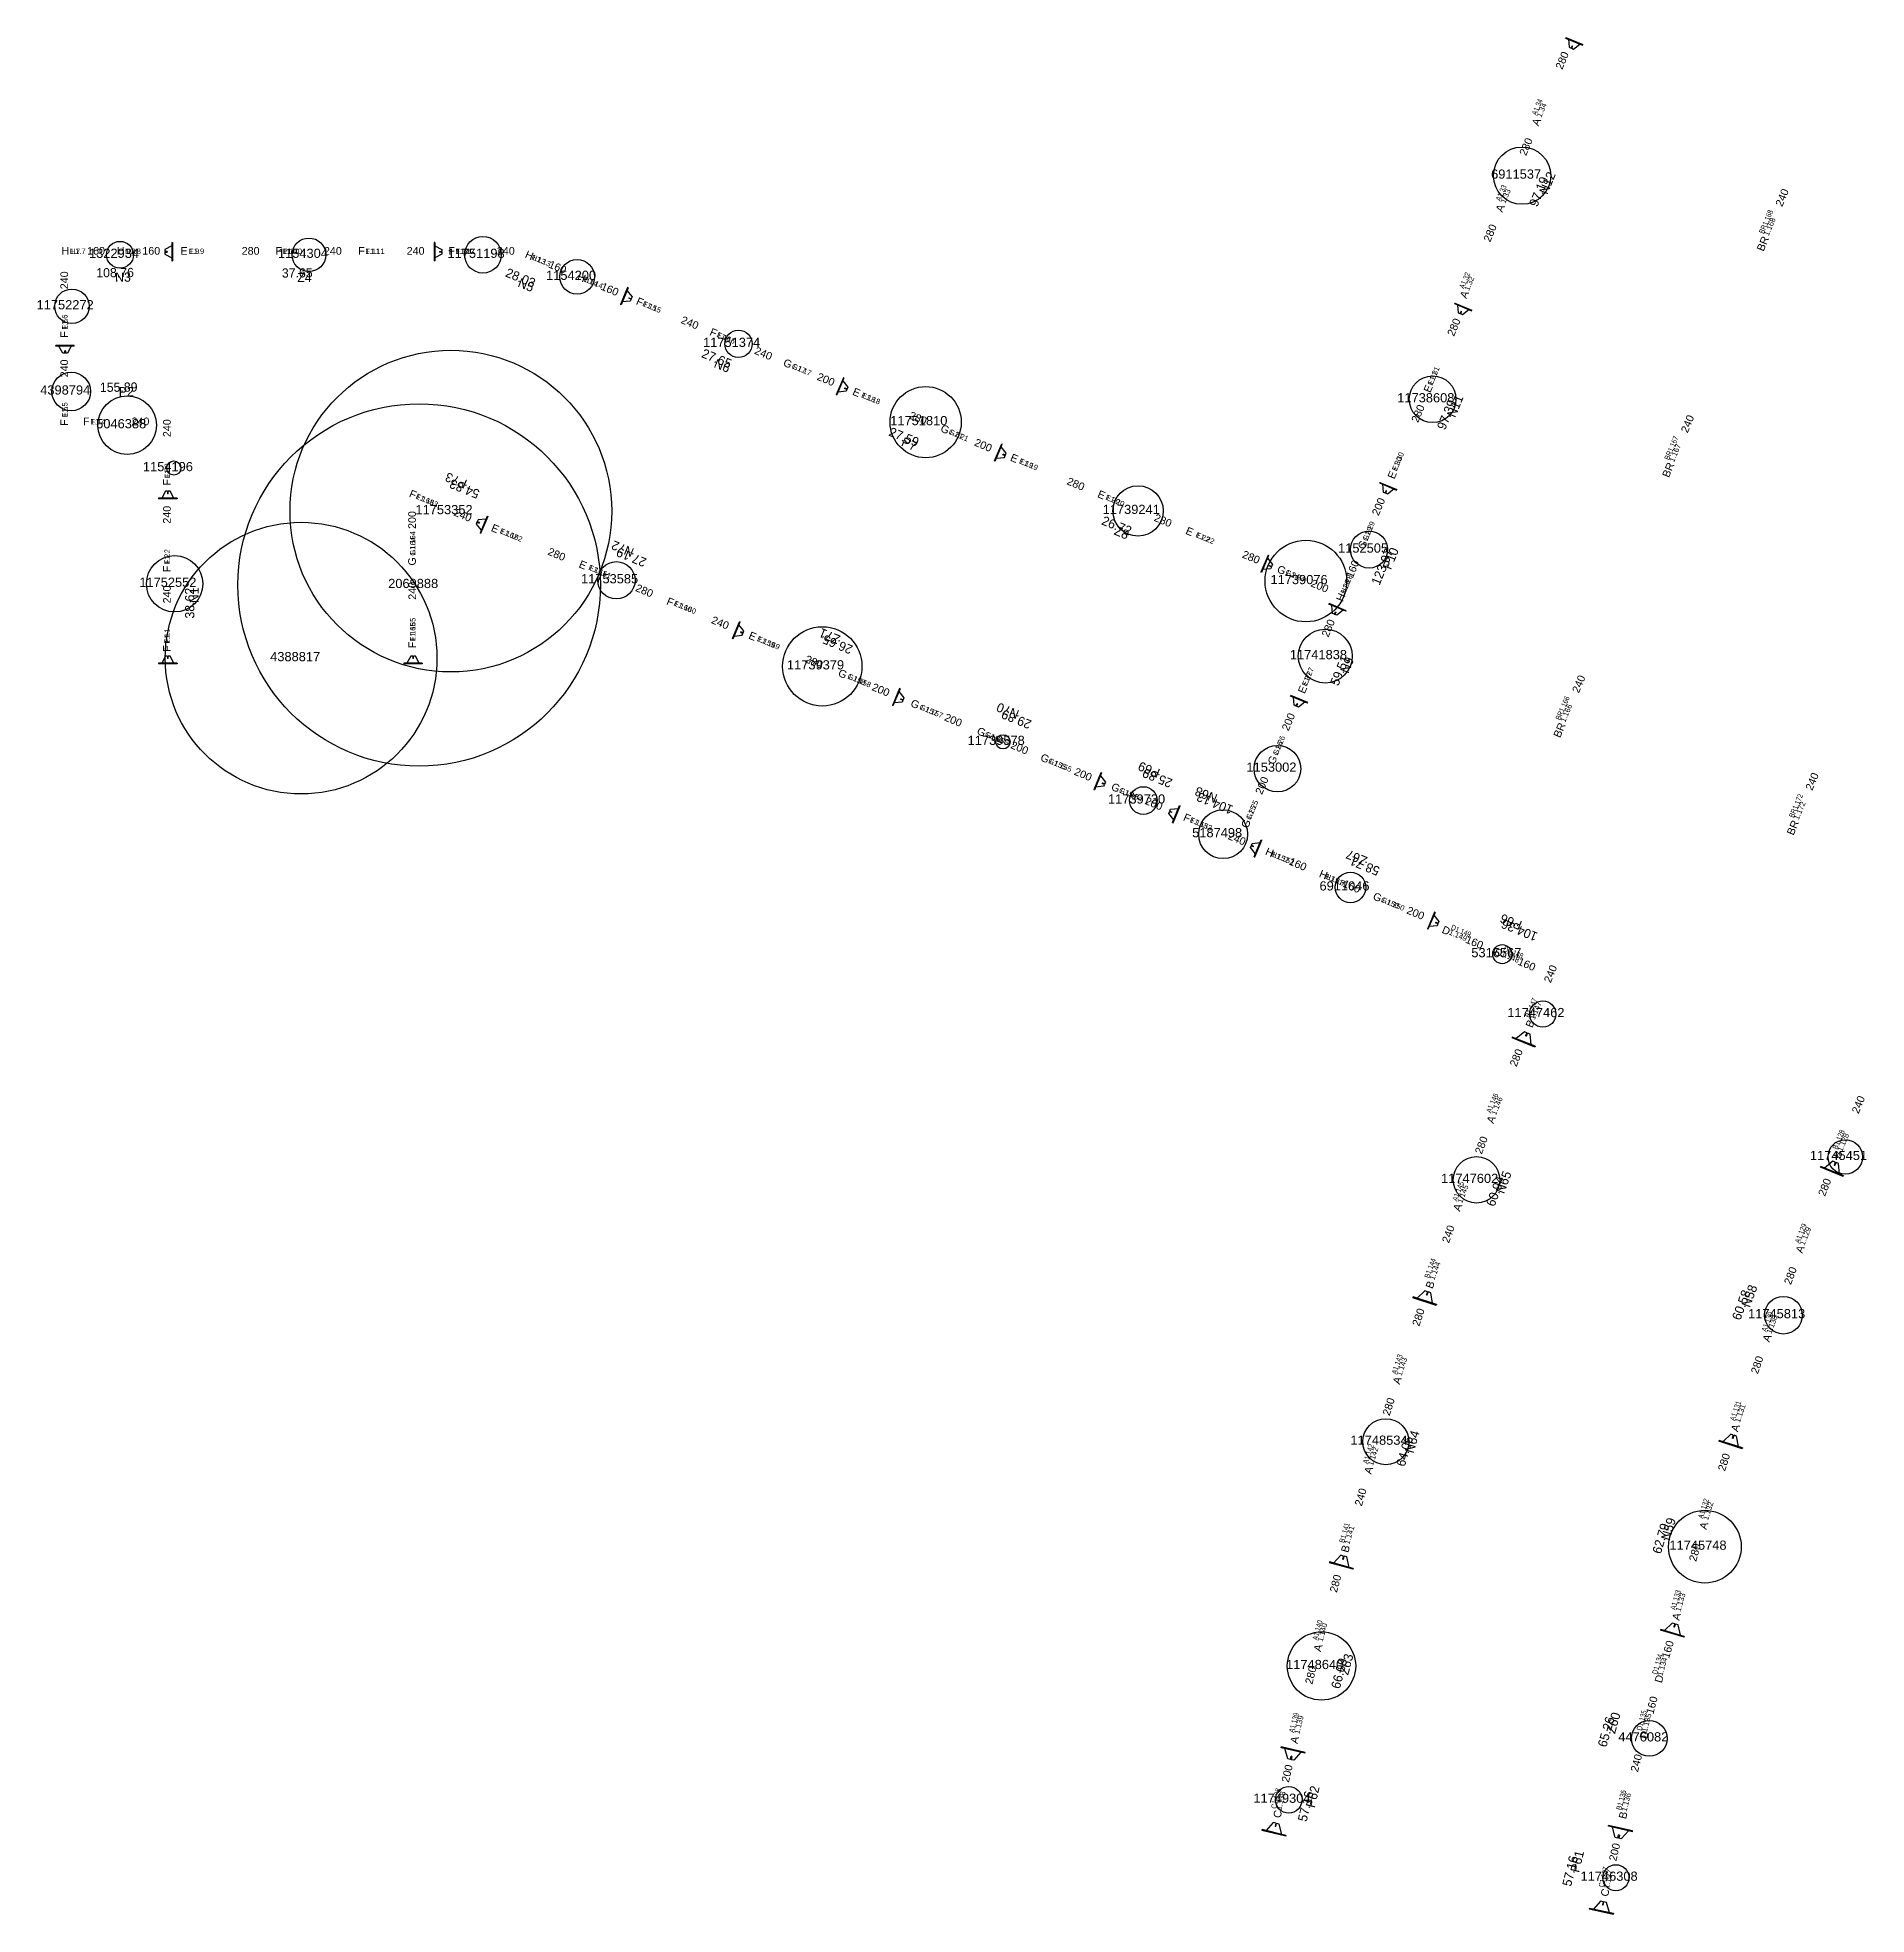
# Model space of a CAD drawing. Header units: millimetres. Extents: x 7426288 to 7426392, y 5550289 to 5550419.
# Drawn here: x 7426287.9 to 7426347.5, y 5550288.8 to 5550350 of the extents above; entities that cross this region are included whole.
import ezdxf
from ezdxf.enums import TextEntityAlignment as Align

# ---------------------------------------------------------------- set-up
doc = ezdxf.new("R2010")
doc.units = ezdxf.units.MM
for name, color, linetype in [('!!!SOL-nr koszy', 1, 'Continuous'), ('!!!SOL-Opisy klatek', 1, 'Continuous'), ('!!!SOL-Opisy sekcji', 7, 'Continuous'), ('!!!SOL-Stopsole', 4, 'Continuous'), ('PRT_MOD_TXT', 3, 'Continuous'), ('PRT_WSP_ZBR', 6, 'Continuous')]:
    doc.layers.add(name, color=color, linetype=linetype)
doc.layers.add('A-WALL-____-IDEN', color=211, linetype='Continuous', lineweight=15)
doc.styles.add('Arial', font='arial.ttf', dxfattribs={"height": 0.0556})
doc.styles.add('PRT-Arial', font='arial.ttf')

msp = doc.modelspace()

# ---------------------------------------------------------------- texts
at = {"layer": '!!!SOL-nr koszy', "color": 2, "style": 'PRT-Arial'}
for s, rotation, p in [('1.7', 359.98878, (7426288.939, 5550342.947)), ('1.8', 359.98878, (7426290.743, 5550342.947)), ('1.9', 360, (7426292.822, 5550342.947)), ('1.10', 359.99742, (7426295.89, 5550342.947)), ('1.11', 359.99742, (7426298.583, 5550342.947)), ('1.12', 359.99742, (7426301.518, 5550342.947)), ('1.13', 337.31407, (7426303.982, 5550342.777)), ('1.14', 337.31407, (7426305.684, 5550342.059)), ('1.15', 337.31407, (7426307.607, 5550341.257)), ('1.6', 89.99823, (7426288.865, 5550340.481)), ('1.16', 337.31407, (7426310.026, 5550340.246)), ('1.17', 337.3149, (7426312.473, 5550339.223)), ('1.31', 67.26634, (7426333.382, 5550338.638)), ('1.18', 337.3149, (7426314.743, 5550338.274)), ('1.5', 89.99823, (7426288.865, 5550337.618)), ('1.4', 359.99742, (7426289.615, 5550337.384)), ('1.21', 337.3149, (7426317.596, 5550337.082)), ('1.30', 67.26634, (7426332.22, 5550335.846)), ('1.3', 89.99823, (7426292.207, 5550335.628)), ('1.19', 337.3149, (7426319.887, 5550336.124)), ('1.163', 337.31407, (7426300.208, 5550334.973, -147.829)), ('1.20', 337.3149, (7426322.707, 5550334.942)), ('1.162', 337.31407, (7426302.949, 5550333.845, -147.829)), ('1.22', 337.3149, (7426325.644, 5550333.718)), ('1.29', 67.3105, (7426331.261, 5550333.564)), ('1.164', 89.99239, (7426300.213, 5550333.103, -148.564)), ('1.2', 89.9987, (7426292.202, 5550332.827)), ('1.161', 337.31403, (7426305.84, 5550332.653)), ('1.24', 337.31407, (7426328.571, 5550332.496)), ('1.28', 67.31132, (7426330.54, 5550331.837)), ('1.160', 337.31407, (7426308.624, 5550331.484)), ('1.165', 89.9987, (7426300.215, 5550330.315, -148.564)), ('1.1', 89.9987, (7426292.201, 5550330.239)), ('1.159', 337.31407, (7426311.34, 5550330.327)), ('1.158', 337.31407, (7426314.291, 5550329.104)), ('1.27', 67.3105, (7426329.283, 5550328.825)), ('1.157', 337.31407, (7426316.64, 5550328.102)), ('1.156', 337.31407, (7426318.773, 5550327.212)), ('1.26', 67.3105, (7426328.334, 5550326.57)), ('1.155', 337.31407, (7426320.838, 5550326.348)), ('1.154', 337.31407, (7426323.149, 5550325.387)), ('1.25', 67.3105, (7426327.458, 5550324.469)), ('1.153', 337.31407, (7426325.454, 5550324.418)), ('1.152', 337.3149, (7426328.108, 5550323.305)), ('1.151', 337.3149, (7426329.872, 5550322.577)), ('1.150', 337.3149, (7426331.693, 5550321.816))]:
    msp.add_text(s, height=0.175, rotation=rotation, dxfattribs=at).set_placement(p)
at = {"layer": '!!!SOL-nr koszy', "color": 2, "char_height": 0.175, "width": 0.68669, "attachment_point": 1, "style": 'PRT-Arial'}
for s, insert, rotation in [('1.34', (7426336.777, 5550347.453), 67.26774), ('1.33', (7426335.603, 5550344.651), 67.26774), ('1.168', (7426344.191, 5550343.588), 67.31552), ('1.32', (7426334.415, 5550341.797), 67.26774), ('1.167', (7426341.105, 5550336.207), 67.31552), ('1.166', (7426337.557, 5550327.719), 67.31552), ('1.172', (7426345.169, 5550324.537), 67.31552), ('1.149', (7426333.975, 5550320.913), 337.30521), ('1.148', (7426335.682, 5550320.209), 337.30521), ('1.147', (7426336.561, 5550318.013), 67.75006), ('1.146', (7426335.296, 5550314.902), 67.91605), ('1.128', (7426346.591, 5550313.715), 67.75006), ('1.145', (7426334.189, 5550312.026), 69.18833), ('1.129', (7426345.359, 5550310.652), 68.33005), ('1.144', (7426333.284, 5550309.515), 70.0277), ('1.130', (7426344.276, 5550307.765), 69.4782), ('1.143', (7426332.212, 5550306.382), 71.41285), ('1.131', (7426343.247, 5550304.862), 71.02358), ('1.142', (7426331.28, 5550303.455), 72.53017), ('1.132', (7426342.208, 5550301.675), 72.33547), ('1.141', (7426330.506, 5550300.884), 73.38947), ('1.133', (7426341.31, 5550298.691), 73.97886), ('1.140', (7426329.636, 5550297.705), 74.84674), ('1.134', (7426340.715, 5550296.589), 73.48825), ('1.139', (7426328.872, 5550294.688), 75.99017), ('1.135', (7426340.212, 5550294.756), 75.29117), ('1.138', (7426328.289, 5550292.209), 76.59436), ('1.136', (7426339.548, 5550292.163), 75.5414), ('1.137', (7426338.972, 5550289.645), 76.59436)]:
    msp.add_mtext(s, dxfattribs=dict(at, insert=insert, rotation=rotation))
at = {"layer": '!!!SOL-Opisy klatek', "char_height": 0.25, "attachment_point": 1, "style": 'PRT-Arial'}
for s, insert, width, rotation in [('A^I^I280', (7426336.616, 5550347.196), 2.57933, 67.26774), ('A^I^I280', (7426335.437, 5550344.382), 2.57933, 67.26774), ('BR^I      240', (7426343.955, 5550343.107), 2.36118, 67.31552), ('A^I^I280', (7426334.267, 5550341.566), 2.57933, 67.26774), ('H      160', (7426288.671, 5550343.174), 1.44027, 359.98878), ('H      160', (7426290.471, 5550343.174), 1.44027, 359.98878), ('E^I^I280', (7426292.547, 5550343.172), 2.57933, 360), ('F^I      240', (7426295.647, 5550343.172), 2.36118, 359.99742), ('F^I      240', (7426298.347, 5550343.172), 2.36118, 359.99742), ('F^I      240', (7426301.288, 5550343.172), 2.36118, 359.99742), ('H      160', (7426303.862, 5550343.066), 1.44027, 337.31407), ('F^I      240', (7426288.633, 5550340.214), 2.36118, 89.99823), ('H      160', (7426305.566, 5550342.344), 1.44027, 337.31407), ('F^I      240', (7426307.487, 5550341.542), 2.36118, 337.31407), ('E^I^I280', (7426333.086, 5550338.495), 2.57933, 67.26774), ('F^I      240', (7426309.886, 5550340.539), 2.36118, 337.31407), ('F^I      240', (7426288.633, 5550337.339), 2.36118, 89.99823), ('G ^I  200', (7426312.283, 5550339.541), 1.75761, 337.3149), ('E^I^I280', (7426314.544, 5550338.591), 2.57933, 337.31403), ('F^I      240', (7426289.371, 5550337.61), 2.36118, 359.99742), ('F^I      240', (7426291.983, 5550335.389), 2.36118, 89.99823), ('E^I^I280', (7426331.914, 5550335.678), 2.57933, 67.26634), ('BR^I      240', (7426340.869, 5550335.726), 2.36118, 67.31552), ('G ^I  200', (7426317.414, 5550337.396), 1.75761, 337.28924), ('E^I^I280', (7426319.69, 5550336.442), 2.57933, 337.31403), ('F^I      240', (7426300.082, 5550335.263), 2.36118, 337.31407), ('E^I^I280', (7426322.534, 5550335.251), 2.57933, 337.31403), ('F^I      240', (7426291.984, 5550332.565), 2.36118, 89.99823), ('G ^I  200', (7426299.979, 5550332.781), 1.75761, 89.99239), ('G ^I  200', (7426330.94, 5550333.382), 1.75761, 67.3105), ('E^I^I280', (7426302.756, 5550334.147), 2.57933, 337.31403), ('E^I^I280', (7426325.409, 5550334.053), 2.57933, 337.31403), ('E^I^I280', (7426305.617, 5550332.962), 2.57933, 337.31403), ('G ^I  200', (7426328.39, 5550332.803), 1.75761, 337.3149), ('H      160', (7426330.234, 5550331.679), 1.44027, 67.3105), ('F^I      240', (7426291.984, 5550329.965), 2.36118, 89.99823), ('F^I      240', (7426299.986, 5550330.083), 2.36118, 89.99823), ('F^I      240', (7426308.477, 5550331.753), 2.36118, 337.31407), ('E^I^I280', (7426328.988, 5550328.676), 2.57933, 67.26634), ('E^I^I280', (7426311.154, 5550330.637), 2.57933, 337.31403), ('G ^I  200', (7426314.074, 5550329.416), 1.75761, 337.28924), ('BR^I      240', (7426337.321, 5550327.238), 2.36118, 67.31552), ('G ^I  200', (7426316.437, 5550328.428), 1.75761, 337.28924), ('G ^I  200', (7426328.001, 5550326.36), 1.75761, 67.3105), ('G ^I  200', (7426318.6, 5550327.523), 1.75761, 337.28924), ('G ^I  200', (7426320.671, 5550326.658), 1.75761, 337.28924), ('G ^I  200', (7426327.136, 5550324.284), 1.75761, 67.3105), ('BR^I      240', (7426344.933, 5550324.056), 2.36118, 67.31552), ('G ^I  200', (7426322.981, 5550325.703), 1.75761, 337.28924), ('F^I      240', (7426325.333, 5550324.706), 2.36118, 337.31407), ('H      160', (7426328.008, 5550323.588), 1.44027, 337.31407), ('H      160', (7426329.764, 5550322.862), 1.44027, 337.31407), ('G ^I  200', (7426331.517, 5550322.13), 1.75761, 337.3149), ('D      160', (7426333.769, 5550321.038), 1.44027, 337.30521), ('D      160', (7426335.475, 5550320.322), 1.44027, 337.30521), ('B^I      240', (7426336.412, 5550317.775), 2.36118, 67.75006), ('A^I^I280', (7426335.143, 5550314.649), 2.57933, 67.91605), ('B^I      240', (7426346.455, 5550313.508), 2.36118, 67.75006), ('A^I^I280', (7426334.05, 5550311.777), 2.57933, 69.18833), ('A^I^I280', (7426345.219, 5550310.417), 2.57933, 68.33005), ('B^I      240', (7426333.154, 5550309.252), 2.36118, 70.23198), ('A^I^I280', (7426344.143, 5550307.513), 2.57933, 69.4782), ('A^I^I280', (7426332.081, 5550306.128), 2.57933, 71.41285), ('A^I^I280', (7426343.114, 5550304.579), 2.57933, 71.02358), ('A^I^I280', (7426331.151, 5550303.193), 2.57933, 72.53017), ('A^I^I280', (7426342.083, 5550301.386), 2.57933, 72.33547), ('B^I      240', (7426330.396, 5550300.629), 2.36118, 73.59375), ('A^I^I280', (7426341.195, 5550298.417), 2.57933, 73.97886), ('A^I^I280', (7426329.504, 5550297.392), 2.57933, 74.84674), ('D      160', (7426340.625, 5550296.377), 1.44027, 73.48825), ('A^I^I280', (7426328.742, 5550294.386), 2.57933, 75.99017), ('D      160', (7426340.138, 5550294.545), 1.44027, 75.29117), ('C^I  200', (7426328.186, 5550291.956), 1.75761, 76.78629), ('B^I      240', (7426339.456, 5550291.93), 2.36118, 75.74568), ('C^I  200', (7426338.867, 5550289.393), 1.75761, 76.78629)]:
    msp.add_mtext(s, dxfattribs=dict(at, insert=insert, width=width, rotation=rotation))
at = {"layer": '!!!SOL-Opisy sekcji', "char_height": 0.3, "attachment_point": 1}
for s, insert, width, rotation in [('N12', (7426336.859, 5550344.98), 1.35, 67.75251), ('N3', (7426290.417, 5550342.338), 0.57218, 0.43537), ('Z4', (7426296.359, 5550342.329), 0.57218, 0.43537), ('N5', (7426303.644, 5550342.169), 1.35, 337.75251), ('N6', (7426310.041, 5550339.536), 1.35, 337.75251), ('P2', (7426290.535, 5550338.601), 1.35, 0.43537), ('N11', (7426333.85, 5550337.702), 1.35, 67.75251), ('P7', (7426316.15, 5550336.976), 1.35, 337.75251), ('P73', (7426301.813, 5550335.281), 1.35, 157.75251), ('Z8', (7426323.09, 5550334.081), 1.35, 337.75251), ('N72', (7426307.256, 5550333.05), 1.35, 157.75251), ('P10', (7426331.752, 5550332.739), 1.35, 67.75251), ('N1', (7426292.849, 5550331.553), 1.35, 90.43537), ('Z71', (7426313.986, 5550330.206), 1.35, 157.75251), ('N9', (7426330.367, 5550329.354), 1.35, 67.75251), ('N70', (7426319.817, 5550327.763), 1.35, 157.75251), ('P69', (7426324.415, 5550325.847), 1.35, 157.75251), ('N68', (7426326.288, 5550325.023), 1.35, 157.75251), ('Z67', (7426331.176, 5550322.98), 1.35, 157.75251), ('P66', (7426336.223, 5550320.882), 1.35, 157.75251), ('N65', (7426335.441, 5550312.369), 1.35, 69.91551), ('N58', (7426343.46, 5550308.658), 1.35, 69.91551), ('N64', (7426332.481, 5550303.886), 1.35, 73.57972), ('N59', (7426340.837, 5550301.04), 1.35, 73.57972), ('Z63', (7426330.348, 5550296.638), 1.35, 75.24587), ('Z60', (7426339.052, 5550294.732), 1.35, 74.20528), ('P62', (7426329.253, 5550292.303), 1.35, 76.54712), ('P61', (7426337.88, 5550290.192), 1.35, 76.54712)]:
    msp.add_mtext(s, dxfattribs=dict(at, insert=insert, width=width, rotation=rotation))
at = {"layer": 'A-WALL-____-IDEN', "lineweight": 5, "char_height": 0.3, "attachment_point": 1, "style": 'Arial'}
for s, insert, width in [('6911537', (7426335.301, 5550345.702), 2.02025), ('1322934', (7426289.567, 5550343.119), 2.02025), ('1154304', (7426295.729, 5550343.119), 2.02025), ('11751198', (7426301.26, 5550343.119), 2.30886), ('1154200', (7426304.475, 5550342.401), 2.02025), ('11752272', (7426287.856, 5550341.439), 2.30886), ('11751374', (7426309.595, 5550340.212), 2.30886), ('4398794', (7426287.975, 5550338.659), 2.02025), ('11738608', (7426332.24, 5550338.405), 2.30886), ('5046388', (7426289.8, 5550337.559), 2.02025), ('11751810', (7426315.702, 5550337.659), 2.30886), ('1154196', (7426291.325, 5550336.16), 2.02025), ('11753352', (7426300.215, 5550334.757), 2.30886), ('11739241', (7426322.63, 5550334.763), 2.30886), ('1152505', (7426330.309, 5550333.502), 2.02025), ('11752552', (7426291.206, 5550332.386), 2.30886), ('2069888', (7426299.325, 5550332.347), 2.02025), ('11753585', (7426305.615, 5550332.5), 2.30886), ('11739076', (7426328.105, 5550332.474), 2.30886), ('11739076', (7426328.105, 5550332.474), 2.30886), ('11739076', (7426328.105, 5550332.474), 2.30886), ('11739076', (7426328.105, 5550332.474), 2.30886), ('11739076', (7426328.105, 5550332.474), 2.30886), ('11739076', (7426328.105, 5550332.474), 2.30886), ('11739076', (7426328.105, 5550332.474), 2.30886), ('11739076', (7426328.105, 5550332.474), 2.30886), ('11739076', (7426328.105, 5550332.474), 2.30886), ('11739076', (7426328.105, 5550332.474), 2.30886), ('4388817', (7426295.475, 5550329.96), 2.02025), ('11739379', (7426312.332, 5550329.692), 2.30886), ('11741838', (7426328.737, 5550330.026), 2.30886), ('11739578', (7426318.225, 5550327.229), 2.30886), ('1153002', (7426327.321, 5550326.354), 2.02025), ('11739730', (7426322.804, 5550325.315), 2.30886), ('5187498', (7426325.55, 5550324.216), 2.02025), ('6911046', (7426329.704, 5550322.48), 2.02025), ('5316567', (7426334.656, 5550320.302), 2.02025), ('11747462', (7426335.83, 5550318.348), 2.30886), ('11745451', (7426345.701, 5550313.686), 2.30886), ('11747602', (7426333.67, 5550312.939), 2.30886), ('11745813', (7426343.683, 5550308.524), 2.30886), ('11748534', (7426330.713, 5550304.397), 2.30886), ('11745748', (7426341.118, 5550300.971), 2.30886), ('11748640', (7426328.614, 5550297.079), 2.30886), ('4476082', (7426339.451, 5550294.717), 2.02025), ('11749304', (7426327.546, 5550292.715), 2.30886), ('11746308', (7426338.218, 5550290.172), 2.30886)]:
    msp.add_mtext(s, dxfattribs=dict(at, insert=insert, width=width))
at = {"layer": 'PRT_MOD_TXT', "color": 3, "style": 'PRT-Arial', "width": 0.686695}
for s, rotation, p in [('A1.34', 67.26774, (7426336.777, 5550347.453)), ('A1.33', 67.26774, (7426335.603, 5550344.651)), ('BR1.168', 67.31552, (7426344.191, 5550343.588)), ('A1.32', 67.26774, (7426334.415, 5550341.797)), ('BR1.167', 67.31552, (7426341.105, 5550336.207)), ('BR1.166', 67.31552, (7426337.557, 5550327.719)), ('BR1.172', 67.31552, (7426345.169, 5550324.537)), ('D1.149', 337.30521, (7426333.975, 5550320.913)), ('D1.148', 337.30521, (7426335.682, 5550320.209)), ('B1.147', 67.75006, (7426336.561, 5550318.013)), ('A1.146', 67.91605, (7426335.296, 5550314.902)), ('B1.128', 67.75006, (7426346.591, 5550313.715)), ('A1.145', 69.18833, (7426334.189, 5550312.026)), ('A1.129', 68.33005, (7426345.359, 5550310.652)), ('B1.144', 70.0277, (7426333.284, 5550309.515)), ('A1.130', 69.4782, (7426344.276, 5550307.765)), ('A1.143', 71.41285, (7426332.212, 5550306.382)), ('A1.131', 71.02358, (7426343.247, 5550304.862)), ('A1.142', 72.53017, (7426331.28, 5550303.455)), ('A1.132', 72.33547, (7426342.208, 5550301.675)), ('B1.141', 73.38947, (7426330.506, 5550300.884)), ('A1.133', 73.97886, (7426341.31, 5550298.691)), ('A1.140', 74.84674, (7426329.636, 5550297.705)), ('D1.134', 73.48825, (7426340.715, 5550296.589)), ('D1.135', 75.29117, (7426340.212, 5550294.756)), ('A1.139', 75.99017, (7426328.872, 5550294.688)), ('C1.138', 76.59436, (7426328.289, 5550292.209)), ('B1.136', 75.5414, (7426339.548, 5550292.163)), ('C1.137', 76.59436, (7426338.972, 5550289.645))]:
    msp.add_text(s, height=0.175, rotation=rotation, dxfattribs=at).set_placement(p)
at = {"layer": 'PRT_MOD_TXT', "color": 3, "style": 'PRT-Arial'}
for s, rotation, p in [('H1.7', 359.98878, (7426288.939, 5550342.947)), ('H1.8', 359.98878, (7426290.743, 5550342.947)), ('E1.9', 360, (7426292.822, 5550342.947)), ('F1.10', 359.99742, (7426295.89, 5550342.947)), ('F1.11', 359.99742, (7426298.583, 5550342.947)), ('F1.12', 359.99742, (7426301.518, 5550342.947)), ('H1.13', 337.31407, (7426303.982, 5550342.777)), ('H1.14', 337.31407, (7426305.684, 5550342.059)), ('F1.15', 337.31407, (7426307.607, 5550341.257)), ('F1.6', 89.99823, (7426288.865, 5550340.481)), ('F1.16', 337.31407, (7426310.026, 5550340.246)), ('G1.17', 337.3149, (7426312.473, 5550339.223)), ('E1.31', 67.26634, (7426333.382, 5550338.638)), ('E1.18', 337.3149, (7426314.743, 5550338.274)), ('F1.5', 89.99823, (7426288.865, 5550337.618)), ('F1.4', 359.99742, (7426289.615, 5550337.384)), ('G1.21', 337.3149, (7426317.596, 5550337.082)), ('E1.30', 67.26634, (7426332.22, 5550335.846)), ('F1.3', 89.99823, (7426292.207, 5550335.628)), ('E1.19', 337.3149, (7426319.887, 5550336.124)), ('F1.163', 337.31407, (7426300.208, 5550334.973, -147.829)), ('E1.20', 337.3149, (7426322.707, 5550334.942)), ('G1.164', 89.99239, (7426300.213, 5550333.103, -148.564)), ('E1.162', 337.31407, (7426302.949, 5550333.845, -147.829)), ('E1.22', 337.3149, (7426325.644, 5550333.718)), ('G1.29', 67.3105, (7426331.261, 5550333.564)), ('F1.2', 89.9987, (7426292.202, 5550332.827)), ('E1.161', 337.31403, (7426305.84, 5550332.653)), ('G1.24', 337.31407, (7426328.571, 5550332.496)), ('H1.28', 67.31132, (7426330.54, 5550331.837)), ('F1.160', 337.31407, (7426308.624, 5550331.484)), ('F1.165', 89.9987, (7426300.215, 5550330.315, -148.564)), ('F1.1', 89.9987, (7426292.201, 5550330.239)), ('E1.159', 337.31407, (7426311.34, 5550330.327)), ('G1.158', 337.31407, (7426314.291, 5550329.104)), ('E1.27', 67.3105, (7426329.283, 5550328.825)), ('G1.157', 337.31407, (7426316.64, 5550328.102)), ('G1.156', 337.31407, (7426318.773, 5550327.212)), ('G1.26', 67.3105, (7426328.334, 5550326.57)), ('G1.155', 337.31407, (7426320.838, 5550326.348)), ('G1.154', 337.31407, (7426323.149, 5550325.387)), ('G1.25', 67.3105, (7426327.458, 5550324.469)), ('F1.153', 337.31407, (7426325.454, 5550324.418)), ('H1.152', 337.3149, (7426328.108, 5550323.305)), ('H1.151', 337.3149, (7426329.872, 5550322.577)), ('G1.150', 337.3149, (7426331.693, 5550321.816))]:
    msp.add_text(s, height=0.175, rotation=rotation, dxfattribs=at).set_placement(p)
at = {"layer": 'PRT_WSP_ZBR'}
for s, rotation, p in [('97.19', 67.75251, (7426336.859, 5550344.98)), ('108.76', 0.43537, (7426290.417, 5550342.338)), ('37.65', 0.43537, (7426296.359, 5550342.329)), ('28.03', 337.75251, (7426303.644, 5550342.169)), ('27.65', 337.75251, (7426310.041, 5550339.536)), ('155.89', 0.43537, (7426290.535, 5550338.601)), ('97.39', 67.75251, (7426333.85, 5550337.702)), ('27.59', 337.75251, (7426316.15, 5550336.976)), ('54.83', 157.75251, (7426301.813, 5550335.281)), ('26.72', 337.75251, (7426323.09, 5550334.081)), ('27.19', 157.75251, (7426307.256, 5550333.05)), ('123.97', 67.75251, (7426331.752, 5550332.739)), ('38.62', 90.43537, (7426292.849, 5550331.553)), ('26.65', 157.75251, (7426313.986, 5550330.206)), ('59.51', 67.75251, (7426330.367, 5550329.354)), ('29.89', 157.75251, (7426319.817, 5550327.763)), ('25.89', 157.75251, (7426324.415, 5550325.847)), ('104.13', 157.75251, (7426326.288, 5550325.023)), ('58.71', 157.75251, (7426331.176, 5550322.98)), ('104.36', 157.75251, (7426336.223, 5550320.882)), ('60.94', 69.91551, (7426335.441, 5550312.369)), ('60.58', 69.91551, (7426343.46, 5550308.658)), ('64.06', 73.57972, (7426332.481, 5550303.886)), ('62.79', 73.57972, (7426340.837, 5550301.04)), ('66.09', 75.24587, (7426330.348, 5550296.638)), ('65.26', 74.20528, (7426339.052, 5550294.732)), ('57.16', 76.54712, (7426329.253, 5550292.303)), ('57.16', 76.54712, (7426337.88, 5550290.192))]:
    msp.add_text(s, height=0.3, rotation=rotation, dxfattribs=at).set_placement(p, align=Align.MIDDLE_CENTER)

# ---------------------------------------------------------------- linework, layer by layer
at = {"layer": '!!!SOL-nr koszy'}
for centre, radius in [((7426336.311, 5550345.502), 0.934), ((7426290.577, 5550342.919), 0.439), ((7426296.739, 5550342.919), 0.548), ((7426302.415, 5550342.919), 0.596), ((7426305.486, 5550342.201), 0.565), ((7426289.01, 5550341.239), 0.563), ((7426310.749, 5550340.012), 0.446), ((7426301.37, 5550334.557), 5.247), ((7426288.985, 5550338.459), 0.631), ((7426333.394, 5550338.205), 0.762), ((7426290.81, 5550337.359), 0.957), ((7426316.857, 5550337.459), 1.161), ((7426300.335, 5550332.147), 5.912), ((7426292.335, 5550335.96), 0.232), ((7426323.785, 5550334.563), 0.821), ((7426296.485, 5550329.76), 4.431), ((7426331.319, 5550333.302), 0.604), ((7426329.259, 5550332.274), 1.33), ((7426292.36, 5550332.186), 0.92), ((7426306.769, 5550332.3), 0.609), ((7426313.486, 5550329.492), 1.294), ((7426329.892, 5550329.826), 0.879), ((7426319.38, 5550327.029), 0.231), ((7426328.331, 5550326.154), 0.759), ((7426323.958, 5550325.115), 0.452), ((7426326.56, 5550324.016), 0.796), ((7426330.714, 5550322.28), 0.498), ((7426335.666, 5550320.102), 0.311), ((7426336.985, 5550318.148), 0.429), ((7426346.855, 5550313.486), 0.564), ((7426334.824, 5550312.739), 0.759), ((7426344.837, 5550308.324), 0.615), ((7426331.867, 5550304.197), 0.75), ((7426342.273, 5550300.771), 1.186), ((7426329.769, 5550296.879), 1.115), ((7426340.461, 5550294.517), 0.585), ((7426328.7, 5550292.515), 0.434), ((7426339.372, 5550289.972), 0.425)]:
    msp.add_circle(centre, radius, dxfattribs=at)
at = {"layer": '!!!SOL-Stopsole', "linetype": 'Continuous', "ltscale": 20}
for p, q in [((7426337.733, 5550349.989), (7426337.741, 5550350.007)), ((7426337.733, 5550349.989), (7426338.286, 5550349.757)), ((7426337.741, 5550350.007), (7426338.294, 5550349.776)), ((7426338.286, 5550349.757), (7426338.294, 5550349.776)), ((7426292.268, 5550343.317), (7426292.268, 5550342.717)), ((7426292.268, 5550343.317), (7426292.288, 5550343.317)), ((7426292.288, 5550343.317), (7426292.288, 5550342.717)), ((7426300.829, 5550343.317), (7426300.829, 5550342.717)), ((7426300.849, 5550343.317), (7426300.829, 5550343.317)), ((7426300.849, 5550343.317), (7426300.849, 5550342.717)), ((7426292.268, 5550342.717), (7426292.288, 5550342.717)), ((7426300.849, 5550342.717), (7426300.829, 5550342.717)), ((7426307.135, 5550341.851), (7426306.903, 5550341.297)), ((7426307.153, 5550341.843), (7426306.922, 5550341.29)), ((7426307.153, 5550341.843), (7426307.135, 5550341.851)), ((7426306.922, 5550341.29), (7426306.903, 5550341.297)), ((7426334.112, 5550341.325), (7426334.119, 5550341.344)), ((7426334.112, 5550341.325), (7426334.665, 5550341.094)), ((7426334.119, 5550341.344), (7426334.673, 5550341.112)), ((7426334.665, 5550341.094), (7426334.673, 5550341.112)), ((7426289.087, 5550339.955), (7426288.487, 5550339.955)), ((7426288.487, 5550339.935), (7426288.487, 5550339.955)), ((7426289.087, 5550339.935), (7426288.487, 5550339.935)), ((7426289.087, 5550339.935), (7426289.087, 5550339.955)), ((7426314.175, 5550338.908), (7426313.943, 5550338.354)), ((7426314.193, 5550338.9), (7426313.962, 5550338.346)), ((7426314.193, 5550338.9), (7426314.175, 5550338.908)), ((7426313.962, 5550338.346), (7426313.943, 5550338.354)), ((7426319.107, 5550336.196), (7426319.339, 5550336.749)), ((7426319.126, 5550336.188), (7426319.357, 5550336.742)), ((7426319.357, 5550336.742), (7426319.339, 5550336.749)), ((7426319.126, 5550336.188), (7426319.107, 5550336.196)), ((7426331.666, 5550335.477), (7426331.673, 5550335.495)), ((7426331.666, 5550335.477), (7426332.219, 5550335.245)), ((7426331.673, 5550335.495), (7426332.227, 5550335.264)), ((7426332.219, 5550335.245), (7426332.227, 5550335.264)), ((7426292.437, 5550334.975), (7426291.837, 5550334.975)), ((7426291.837, 5550334.975), (7426291.837, 5550334.955)), ((7426292.437, 5550334.955), (7426291.837, 5550334.955)), ((7426292.437, 5550334.975), (7426292.437, 5550334.955)), ((7426302.553, 5550334.391), (7426302.322, 5550333.837)), ((7426302.322, 5550333.837), (7426302.341, 5550333.83)), ((7426302.572, 5550334.383), (7426302.341, 5550333.83)), ((7426302.553, 5550334.391), (7426302.572, 5550334.383)), ((7426328.024, 5550333.118), (7426327.792, 5550332.564)), ((7426328.042, 5550333.11), (7426327.811, 5550332.557)), ((7426328.042, 5550333.11), (7426328.024, 5550333.118)), ((7426327.811, 5550332.557), (7426327.792, 5550332.564)), ((7426330.012, 5550331.52), (7426330.02, 5550331.539)), ((7426330.566, 5550331.289), (7426330.012, 5550331.52)), ((7426330.573, 5550331.307), (7426330.02, 5550331.539)), ((7426310.554, 5550330.397, -212.234), (7426310.786, 5550330.95, -212.234)), ((7426310.573, 5550330.389, -212.234), (7426310.804, 5550330.943, -212.234)), ((7426310.804, 5550330.943, -212.234), (7426310.786, 5550330.95, -212.234)), ((7426330.566, 5550331.289), (7426330.573, 5550331.307)), ((7426310.573, 5550330.389, -212.234), (7426310.554, 5550330.397, -212.234)), ((7426292.438, 5550329.597), (7426291.838, 5550329.597)), ((7426291.838, 5550329.597), (7426291.838, 5550329.577)), ((7426292.438, 5550329.577), (7426291.838, 5550329.577)), ((7426292.438, 5550329.597), (7426292.438, 5550329.577)), ((7426300.436, 5550329.593), (7426299.836, 5550329.593)), ((7426299.836, 5550329.593), (7426299.836, 5550329.573)), ((7426300.436, 5550329.573), (7426299.836, 5550329.573)), ((7426300.436, 5550329.593), (7426300.436, 5550329.573)), ((7426316.003, 5550328.769), (7426315.771, 5550328.215)), ((7426316.021, 5550328.761), (7426315.79, 5550328.207)), ((7426316.021, 5550328.761), (7426316.003, 5550328.769)), ((7426328.758, 5550328.522), (7426328.766, 5550328.54)), ((7426329.312, 5550328.29), (7426328.758, 5550328.522)), ((7426329.32, 5550328.309), (7426328.766, 5550328.54)), ((7426315.79, 5550328.207), (7426315.771, 5550328.215)), ((7426329.312, 5550328.29), (7426329.32, 5550328.309)), ((7426322.576, 5550326.021, -212.234), (7426322.345, 5550325.467, -212.234)), ((7426322.595, 5550326.013, -212.234), (7426322.363, 5550325.459, -212.234)), ((7426322.595, 5550326.013, -212.234), (7426322.576, 5550326.021, -212.234)), ((7426322.363, 5550325.459, -212.234), (7426322.345, 5550325.467, -212.234)), ((7426324.91, 5550324.395), (7426325.141, 5550324.949)), ((7426324.928, 5550324.387), (7426325.16, 5550324.941)), ((7426325.141, 5550324.949), (7426325.16, 5550324.941)), ((7426324.91, 5550324.395), (7426324.928, 5550324.387)), ((7426327.574, 5550323.281), (7426327.806, 5550323.835)), ((7426327.593, 5550323.274), (7426327.824, 5550323.827)), ((7426327.806, 5550323.835), (7426327.824, 5550323.827)), ((7426327.574, 5550323.281), (7426327.593, 5550323.274)), ((7426333.453, 5550321.474), (7426333.222, 5550320.92)), ((7426333.472, 5550321.466), (7426333.24, 5550320.913)), ((7426333.472, 5550321.466), (7426333.453, 5550321.474)), ((7426333.24, 5550320.913), (7426333.222, 5550320.92)), ((7426335.993, 5550317.399), (7426335.983, 5550317.374)), ((7426336.724, 5550317.072), (7426335.983, 5550317.374)), ((7426336.734, 5550317.096), (7426335.993, 5550317.399)), ((7426336.734, 5550317.096), (7426336.724, 5550317.072)), ((7426346.053, 5550313.174), (7426346.043, 5550313.15)), ((7426346.784, 5550312.847), (7426346.043, 5550313.15)), ((7426346.794, 5550312.872), (7426346.053, 5550313.174)), ((7426346.794, 5550312.872), (7426346.784, 5550312.847)), ((7426332.761, 5550308.921), (7426332.752, 5550308.895)), ((7426333.512, 5550308.645), (7426332.752, 5550308.895)), ((7426333.52, 5550308.67), (7426332.761, 5550308.921)), ((7426333.52, 5550308.67), (7426333.512, 5550308.645)), ((7426342.739, 5550304.24), (7426342.731, 5550304.215)), ((7426343.492, 5550303.969), (7426342.731, 5550304.215)), ((7426343.5, 5550303.994), (7426342.739, 5550304.24)), ((7426343.5, 5550303.994), (7426343.492, 5550303.969)), ((7426330.033, 5550300.273), (7426330.026, 5550300.247)), ((7426330.798, 5550300.037), (7426330.026, 5550300.247)), ((7426330.805, 5550300.062), (7426330.033, 5550300.273)), ((7426330.805, 5550300.062), (7426330.798, 5550300.037)), ((7426340.834, 5550298.07), (7426340.826, 5550298.045)), ((7426341.594, 5550297.819), (7426340.826, 5550298.045)), ((7426341.601, 5550297.845), (7426340.834, 5550298.07)), ((7426341.601, 5550297.845), (7426341.594, 5550297.819)), ((7426328.448, 5550294.214), (7426328.454, 5550294.24)), ((7426329.228, 5550294.035), (7426328.448, 5550294.214)), ((7426329.234, 5550294.061), (7426328.454, 5550294.24)), ((7426329.228, 5550294.035), (7426329.234, 5550294.061)), ((7426339.129, 5550291.651), (7426339.135, 5550291.677)), ((7426339.909, 5550291.473), (7426339.129, 5550291.651)), ((7426339.915, 5550291.499), (7426339.135, 5550291.677)), ((7426327.832, 5550291.541), (7426327.826, 5550291.515)), ((7426328.603, 5550291.329), (7426327.826, 5550291.515)), ((7426328.61, 5550291.354), (7426327.832, 5550291.541)), ((7426328.61, 5550291.354), (7426328.603, 5550291.329)), ((7426339.909, 5550291.473), (7426339.915, 5550291.499)), ((7426338.511, 5550288.972), (7426338.505, 5550288.946)), ((7426339.286, 5550288.773), (7426338.505, 5550288.946)), ((7426339.292, 5550288.799), (7426338.511, 5550288.972)), ((7426339.292, 5550288.799), (7426339.286, 5550288.773))]:
    msp.add_line(p, q, dxfattribs=at)
at = {"layer": '!!!SOL-Stopsole', "color": 4}
for p, q in [((7426337.825, 5550349.95), (7426337.852, 5550349.69)), ((7426337.99, 5550349.632), (7426338.194, 5550349.796)), ((7426337.852, 5550349.69), (7426337.912, 5550349.665)), ((7426337.943, 5550349.738), (7426337.912, 5550349.665)), ((7426337.93, 5550349.657), (7426337.961, 5550349.731)), ((7426337.93, 5550349.657), (7426337.99, 5550349.632)), ((7426337.943, 5550349.738), (7426337.961, 5550349.731)), ((7426292.268, 5550343.217), (7426292.038, 5550343.092)), ((7426292.038, 5550343.092), (7426292.038, 5550343.027)), ((7426292.118, 5550343.027), (7426292.038, 5550343.027)), ((7426292.118, 5550343.027), (7426292.118, 5550343.007)), ((7426300.849, 5550343.217), (7426301.079, 5550343.092)), ((7426300.999, 5550343.027), (7426301.079, 5550343.027)), ((7426300.999, 5550343.027), (7426300.999, 5550343.007)), ((7426301.079, 5550343.092), (7426301.079, 5550343.027)), ((7426292.038, 5550343.007), (7426292.118, 5550343.007)), ((7426292.038, 5550343.007), (7426292.038, 5550342.942)), ((7426292.038, 5550342.942), (7426292.268, 5550342.817)), ((7426301.079, 5550342.942), (7426300.849, 5550342.817)), ((7426301.079, 5550343.007), (7426300.999, 5550343.007)), ((7426301.079, 5550343.007), (7426301.079, 5550342.942)), ((7426307.221, 5550341.409), (7426306.96, 5550341.382)), ((7426307.115, 5550341.751), (7426307.279, 5550341.547)), ((7426307.18, 5550341.518), (7426307.172, 5550341.499)), ((7426307.246, 5550341.468), (7426307.172, 5550341.499)), ((7426307.18, 5550341.518), (7426307.254, 5550341.487)), ((7426307.246, 5550341.468), (7426307.221, 5550341.409)), ((7426307.279, 5550341.547), (7426307.254, 5550341.487)), ((7426334.204, 5550341.287), (7426334.231, 5550341.026)), ((7426334.231, 5550341.026), (7426334.291, 5550341.001)), ((7426334.321, 5550341.075), (7426334.291, 5550341.001)), ((7426334.309, 5550340.994), (7426334.34, 5550341.067)), ((7426334.309, 5550340.994), (7426334.369, 5550340.969)), ((7426334.321, 5550341.075), (7426334.34, 5550341.067)), ((7426334.369, 5550340.969), (7426334.573, 5550341.133)), ((7426288.712, 5550339.705), (7426288.587, 5550339.935)), ((7426288.777, 5550339.705), (7426288.712, 5550339.705)), ((7426288.777, 5550339.705), (7426288.777, 5550339.785)), ((7426288.797, 5550339.785), (7426288.777, 5550339.785)), ((7426288.797, 5550339.785), (7426288.797, 5550339.705)), ((7426288.862, 5550339.705), (7426288.797, 5550339.705)), ((7426288.987, 5550339.935), (7426288.862, 5550339.705)), ((7426314.155, 5550338.808), (7426314.319, 5550338.604)), ((7426314.261, 5550338.465), (7426314, 5550338.439)), ((7426314.22, 5550338.575), (7426314.212, 5550338.556)), ((7426314.286, 5550338.525), (7426314.212, 5550338.556)), ((7426314.22, 5550338.575), (7426314.294, 5550338.544)), ((7426314.286, 5550338.525), (7426314.261, 5550338.465)), ((7426314.319, 5550338.604), (7426314.294, 5550338.544)), ((7426319.164, 5550336.28), (7426319.425, 5550336.307)), ((7426319.483, 5550336.445), (7426319.319, 5550336.649)), ((7426319.376, 5550336.398), (7426319.384, 5550336.416)), ((7426319.376, 5550336.398), (7426319.45, 5550336.367)), ((7426319.458, 5550336.385), (7426319.384, 5550336.416)), ((7426319.425, 5550336.307), (7426319.45, 5550336.367)), ((7426319.458, 5550336.385), (7426319.483, 5550336.445)), ((7426292.062, 5550335.205), (7426291.937, 5550334.975)), ((7426292.127, 5550335.205), (7426292.062, 5550335.205)), ((7426292.127, 5550335.205), (7426292.127, 5550335.125)), ((7426292.147, 5550335.125), (7426292.127, 5550335.125)), ((7426292.212, 5550335.205), (7426292.147, 5550335.205)), ((7426292.147, 5550335.125), (7426292.147, 5550335.205)), ((7426292.337, 5550334.975), (7426292.212, 5550335.205)), ((7426331.758, 5550335.438), (7426331.785, 5550335.178)), ((7426331.785, 5550335.178), (7426331.845, 5550335.153)), ((7426331.875, 5550335.227), (7426331.845, 5550335.153)), ((7426331.863, 5550335.145), (7426331.894, 5550335.219)), ((7426331.863, 5550335.145), (7426331.923, 5550335.12)), ((7426331.875, 5550335.227), (7426331.894, 5550335.219)), ((7426331.923, 5550335.12), (7426332.127, 5550335.284)), ((7426302.222, 5550334.194), (7426302.197, 5550334.134)), ((7426302.197, 5550334.134), (7426302.361, 5550333.93)), ((7426302.222, 5550334.194), (7426302.296, 5550334.163)), ((7426302.255, 5550334.272), (7426302.229, 5550334.212)), ((7426302.303, 5550334.181), (7426302.229, 5550334.212)), ((7426302.515, 5550334.299), (7426302.255, 5550334.272)), ((7426302.303, 5550334.181), (7426302.296, 5550334.163)), ((7426328.11, 5550332.676), (7426327.849, 5550332.649)), ((7426328.003, 5550333.018), (7426328.167, 5550332.814)), ((7426328.069, 5550332.785), (7426328.061, 5550332.766)), ((7426328.135, 5550332.736), (7426328.061, 5550332.766)), ((7426328.069, 5550332.785), (7426328.142, 5550332.754)), ((7426328.135, 5550332.736), (7426328.11, 5550332.676)), ((7426328.167, 5550332.814), (7426328.142, 5550332.754)), ((7426330.131, 5550331.221), (7426330.104, 5550331.482)), ((7426310.929, 5550330.646, -212.234), (7426310.765, 5550330.851, -212.234)), ((7426330.191, 5550331.196), (7426330.131, 5550331.221)), ((7426330.191, 5550331.196), (7426330.222, 5550331.27)), ((7426330.24, 5550331.262), (7426330.209, 5550331.188)), ((7426330.269, 5550331.163), (7426330.209, 5550331.188)), ((7426330.24, 5550331.262), (7426330.222, 5550331.27)), ((7426330.473, 5550331.327), (7426330.269, 5550331.163)), ((7426310.611, 5550330.481, -212.234), (7426310.872, 5550330.508, -212.234)), ((7426310.823, 5550330.599, -212.234), (7426310.831, 5550330.617, -212.234)), ((7426310.823, 5550330.599, -212.234), (7426310.897, 5550330.568, -212.234)), ((7426310.904, 5550330.587, -212.234), (7426310.831, 5550330.617, -212.234)), ((7426310.872, 5550330.508, -212.234), (7426310.897, 5550330.568, -212.234)), ((7426310.904, 5550330.587, -212.234), (7426310.929, 5550330.646, -212.234)), ((7426292.063, 5550329.827), (7426291.938, 5550329.597)), ((7426292.128, 5550329.827), (7426292.063, 5550329.827)), ((7426292.128, 5550329.827), (7426292.128, 5550329.747)), ((7426292.148, 5550329.747), (7426292.128, 5550329.747)), ((7426292.213, 5550329.827), (7426292.148, 5550329.827)), ((7426292.148, 5550329.747), (7426292.148, 5550329.827)), ((7426292.338, 5550329.597), (7426292.213, 5550329.827)), ((7426300.061, 5550329.823), (7426299.936, 5550329.593)), ((7426300.126, 5550329.823), (7426300.061, 5550329.823)), ((7426300.126, 5550329.823), (7426300.126, 5550329.743)), ((7426300.146, 5550329.743), (7426300.126, 5550329.743)), ((7426300.211, 5550329.823), (7426300.146, 5550329.823)), ((7426300.146, 5550329.743), (7426300.146, 5550329.823)), ((7426300.336, 5550329.593), (7426300.211, 5550329.823)), ((7426316.089, 5550328.326), (7426315.828, 5550328.3)), ((7426315.983, 5550328.669), (7426316.147, 5550328.465)), ((7426316.048, 5550328.435), (7426316.04, 5550328.417)), ((7426316.114, 5550328.386), (7426316.04, 5550328.417)), ((7426316.048, 5550328.435), (7426316.121, 5550328.405)), ((7426316.114, 5550328.386), (7426316.089, 5550328.326)), ((7426316.147, 5550328.465), (7426316.121, 5550328.405)), ((7426328.877, 5550328.223), (7426328.851, 5550328.483)), ((7426329.22, 5550328.329), (7426329.016, 5550328.165)), ((7426328.937, 5550328.198), (7426328.877, 5550328.223)), ((7426328.937, 5550328.198), (7426328.968, 5550328.272)), ((7426328.987, 5550328.264), (7426328.956, 5550328.19)), ((7426329.016, 5550328.165), (7426328.956, 5550328.19)), ((7426328.987, 5550328.264), (7426328.968, 5550328.272)), ((7426322.556, 5550325.921, -212.234), (7426322.72, 5550325.717, -212.234)), ((7426322.662, 5550325.578, -212.234), (7426322.402, 5550325.552, -212.234)), ((7426322.621, 5550325.688, -212.234), (7426322.614, 5550325.669, -212.234)), ((7426322.687, 5550325.638, -212.234), (7426322.614, 5550325.669, -212.234)), ((7426322.621, 5550325.688, -212.234), (7426322.695, 5550325.657, -212.234)), ((7426322.687, 5550325.638, -212.234), (7426322.662, 5550325.578, -212.234)), ((7426322.72, 5550325.717, -212.234), (7426322.695, 5550325.657, -212.234)), ((7426324.785, 5550324.691), (7426324.81, 5550324.751)), ((7426324.948, 5550324.487), (7426324.785, 5550324.691)), ((7426324.883, 5550324.72), (7426324.81, 5550324.751)), ((7426324.817, 5550324.77), (7426324.842, 5550324.83)), ((7426324.817, 5550324.77), (7426324.891, 5550324.739)), ((7426324.842, 5550324.83), (7426325.103, 5550324.856)), ((7426324.883, 5550324.72), (7426324.891, 5550324.739)), ((7426327.449, 5550323.578), (7426327.474, 5550323.638)), ((7426327.613, 5550323.374), (7426327.449, 5550323.578)), ((7426327.548, 5550323.607), (7426327.474, 5550323.638)), ((7426327.482, 5550323.656), (7426327.507, 5550323.716)), ((7426327.482, 5550323.656), (7426327.555, 5550323.625)), ((7426327.507, 5550323.716), (7426327.767, 5550323.743)), ((7426327.548, 5550323.607), (7426327.555, 5550323.625)), ((7426333.539, 5550321.031), (7426333.279, 5550321.005)), ((7426333.433, 5550321.374), (7426333.597, 5550321.17)), ((7426333.498, 5550321.141), (7426333.49, 5550321.122)), ((7426333.564, 5550321.091), (7426333.49, 5550321.122)), ((7426333.498, 5550321.141), (7426333.572, 5550321.11)), ((7426333.564, 5550321.091), (7426333.539, 5550321.031)), ((7426333.597, 5550321.17), (7426333.572, 5550321.11)), ((7426336.387, 5550317.569), (7426336.117, 5550317.348)), ((7426336.467, 5550317.537), (7426336.387, 5550317.569)), ((7426336.467, 5550317.537), (7426336.427, 5550317.438)), ((7426336.451, 5550317.428), (7426336.427, 5550317.438)), ((7426336.451, 5550317.428), (7426336.492, 5550317.526)), ((7426336.572, 5550317.494), (7426336.492, 5550317.526)), ((7426336.61, 5550317.147), (7426336.572, 5550317.494)), ((7426346.447, 5550313.345), (7426346.177, 5550313.124)), ((7426346.527, 5550313.312), (7426346.447, 5550313.345)), ((7426346.527, 5550313.312), (7426346.487, 5550313.213)), ((7426346.511, 5550313.203), (7426346.487, 5550313.213)), ((7426346.511, 5550313.203), (7426346.552, 5550313.302)), ((7426346.632, 5550313.269), (7426346.552, 5550313.302)), ((7426346.67, 5550312.922), (7426346.632, 5550313.269)), ((7426333.142, 5550309.118), (7426332.887, 5550308.879)), ((7426333.224, 5550309.091), (7426333.142, 5550309.118)), ((7426333.224, 5550309.091), (7426333.191, 5550308.99)), ((7426333.216, 5550308.981), (7426333.191, 5550308.99)), ((7426333.216, 5550308.981), (7426333.249, 5550309.083)), ((7426333.332, 5550309.055), (7426333.249, 5550309.083)), ((7426333.394, 5550308.712), (7426333.332, 5550309.055)), ((7426343.119, 5550304.44), (7426342.866, 5550304.199)), ((7426343.201, 5550304.413), (7426343.119, 5550304.44)), ((7426343.201, 5550304.413), (7426343.168, 5550304.311)), ((7426343.194, 5550304.303), (7426343.168, 5550304.311)), ((7426343.194, 5550304.303), (7426343.226, 5550304.405)), ((7426343.309, 5550304.378), (7426343.226, 5550304.405)), ((7426343.373, 5550304.035), (7426343.309, 5550304.378)), ((7426330.403, 5550300.49), (7426330.162, 5550300.237)), ((7426330.487, 5550300.467), (7426330.403, 5550300.49)), ((7426330.487, 5550300.467), (7426330.459, 5550300.364)), ((7426330.485, 5550300.357), (7426330.459, 5550300.364)), ((7426330.485, 5550300.357), (7426330.513, 5550300.46)), ((7426330.596, 5550300.437), (7426330.513, 5550300.46)), ((7426330.676, 5550300.097), (7426330.596, 5550300.437)), ((7426341.208, 5550298.28), (7426340.962, 5550298.033)), ((7426341.291, 5550298.255), (7426341.208, 5550298.28)), ((7426341.291, 5550298.255), (7426341.261, 5550298.153)), ((7426341.287, 5550298.145), (7426341.261, 5550298.153)), ((7426341.287, 5550298.145), (7426341.317, 5550298.248)), ((7426341.4, 5550298.223), (7426341.317, 5550298.248)), ((7426341.474, 5550297.882), (7426341.4, 5550298.223)), ((7426328.672, 5550293.848), (7426328.578, 5550294.184)), ((7426329.098, 5550294.065), (7426328.867, 5550293.803)), ((7426328.756, 5550293.829), (7426328.672, 5550293.848)), ((7426328.756, 5550293.829), (7426328.78, 5550293.933)), ((7426328.806, 5550293.927), (7426328.78, 5550293.933)), ((7426328.806, 5550293.927), (7426328.782, 5550293.823)), ((7426328.867, 5550293.803), (7426328.782, 5550293.823)), ((7426328.195, 5550291.769), (7426327.961, 5550291.51)), ((7426328.279, 5550291.749), (7426328.195, 5550291.769)), ((7426328.279, 5550291.749), (7426328.254, 5550291.645)), ((7426328.28, 5550291.639), (7426328.254, 5550291.645)), ((7426328.28, 5550291.639), (7426328.305, 5550291.743)), ((7426328.39, 5550291.723), (7426328.305, 5550291.743)), ((7426328.48, 5550291.386), (7426328.39, 5550291.723)), ((7426339.353, 5550291.285), (7426339.259, 5550291.622)), ((7426339.438, 5550291.266), (7426339.353, 5550291.285)), ((7426339.438, 5550291.266), (7426339.462, 5550291.37)), ((7426339.488, 5550291.364), (7426339.462, 5550291.37)), ((7426339.488, 5550291.364), (7426339.464, 5550291.26)), ((7426339.548, 5550291.241), (7426339.464, 5550291.26)), ((7426339.779, 5550291.503), (7426339.548, 5550291.241)), ((7426338.87, 5550289.206), (7426338.641, 5550288.943)), ((7426338.955, 5550289.188), (7426338.87, 5550289.206)), ((7426338.955, 5550289.188), (7426338.932, 5550289.084)), ((7426338.958, 5550289.078), (7426338.981, 5550289.182)), ((7426339.066, 5550289.163), (7426338.981, 5550289.182)), ((7426339.162, 5550288.828), (7426339.066, 5550289.163)), ((7426338.958, 5550289.078), (7426338.932, 5550289.084))]:
    msp.add_line(p, q, dxfattribs=at)

msp.set_redraw_order([(e.dxf.handle, doc.entitydb.next_handle()) for e in msp.query("TEXT MTEXT ATTDEF DIMENSION ARC_DIMENSION")])  # texts and dimensions are drawn at this point

doc.saveas('drawing.dxf')
